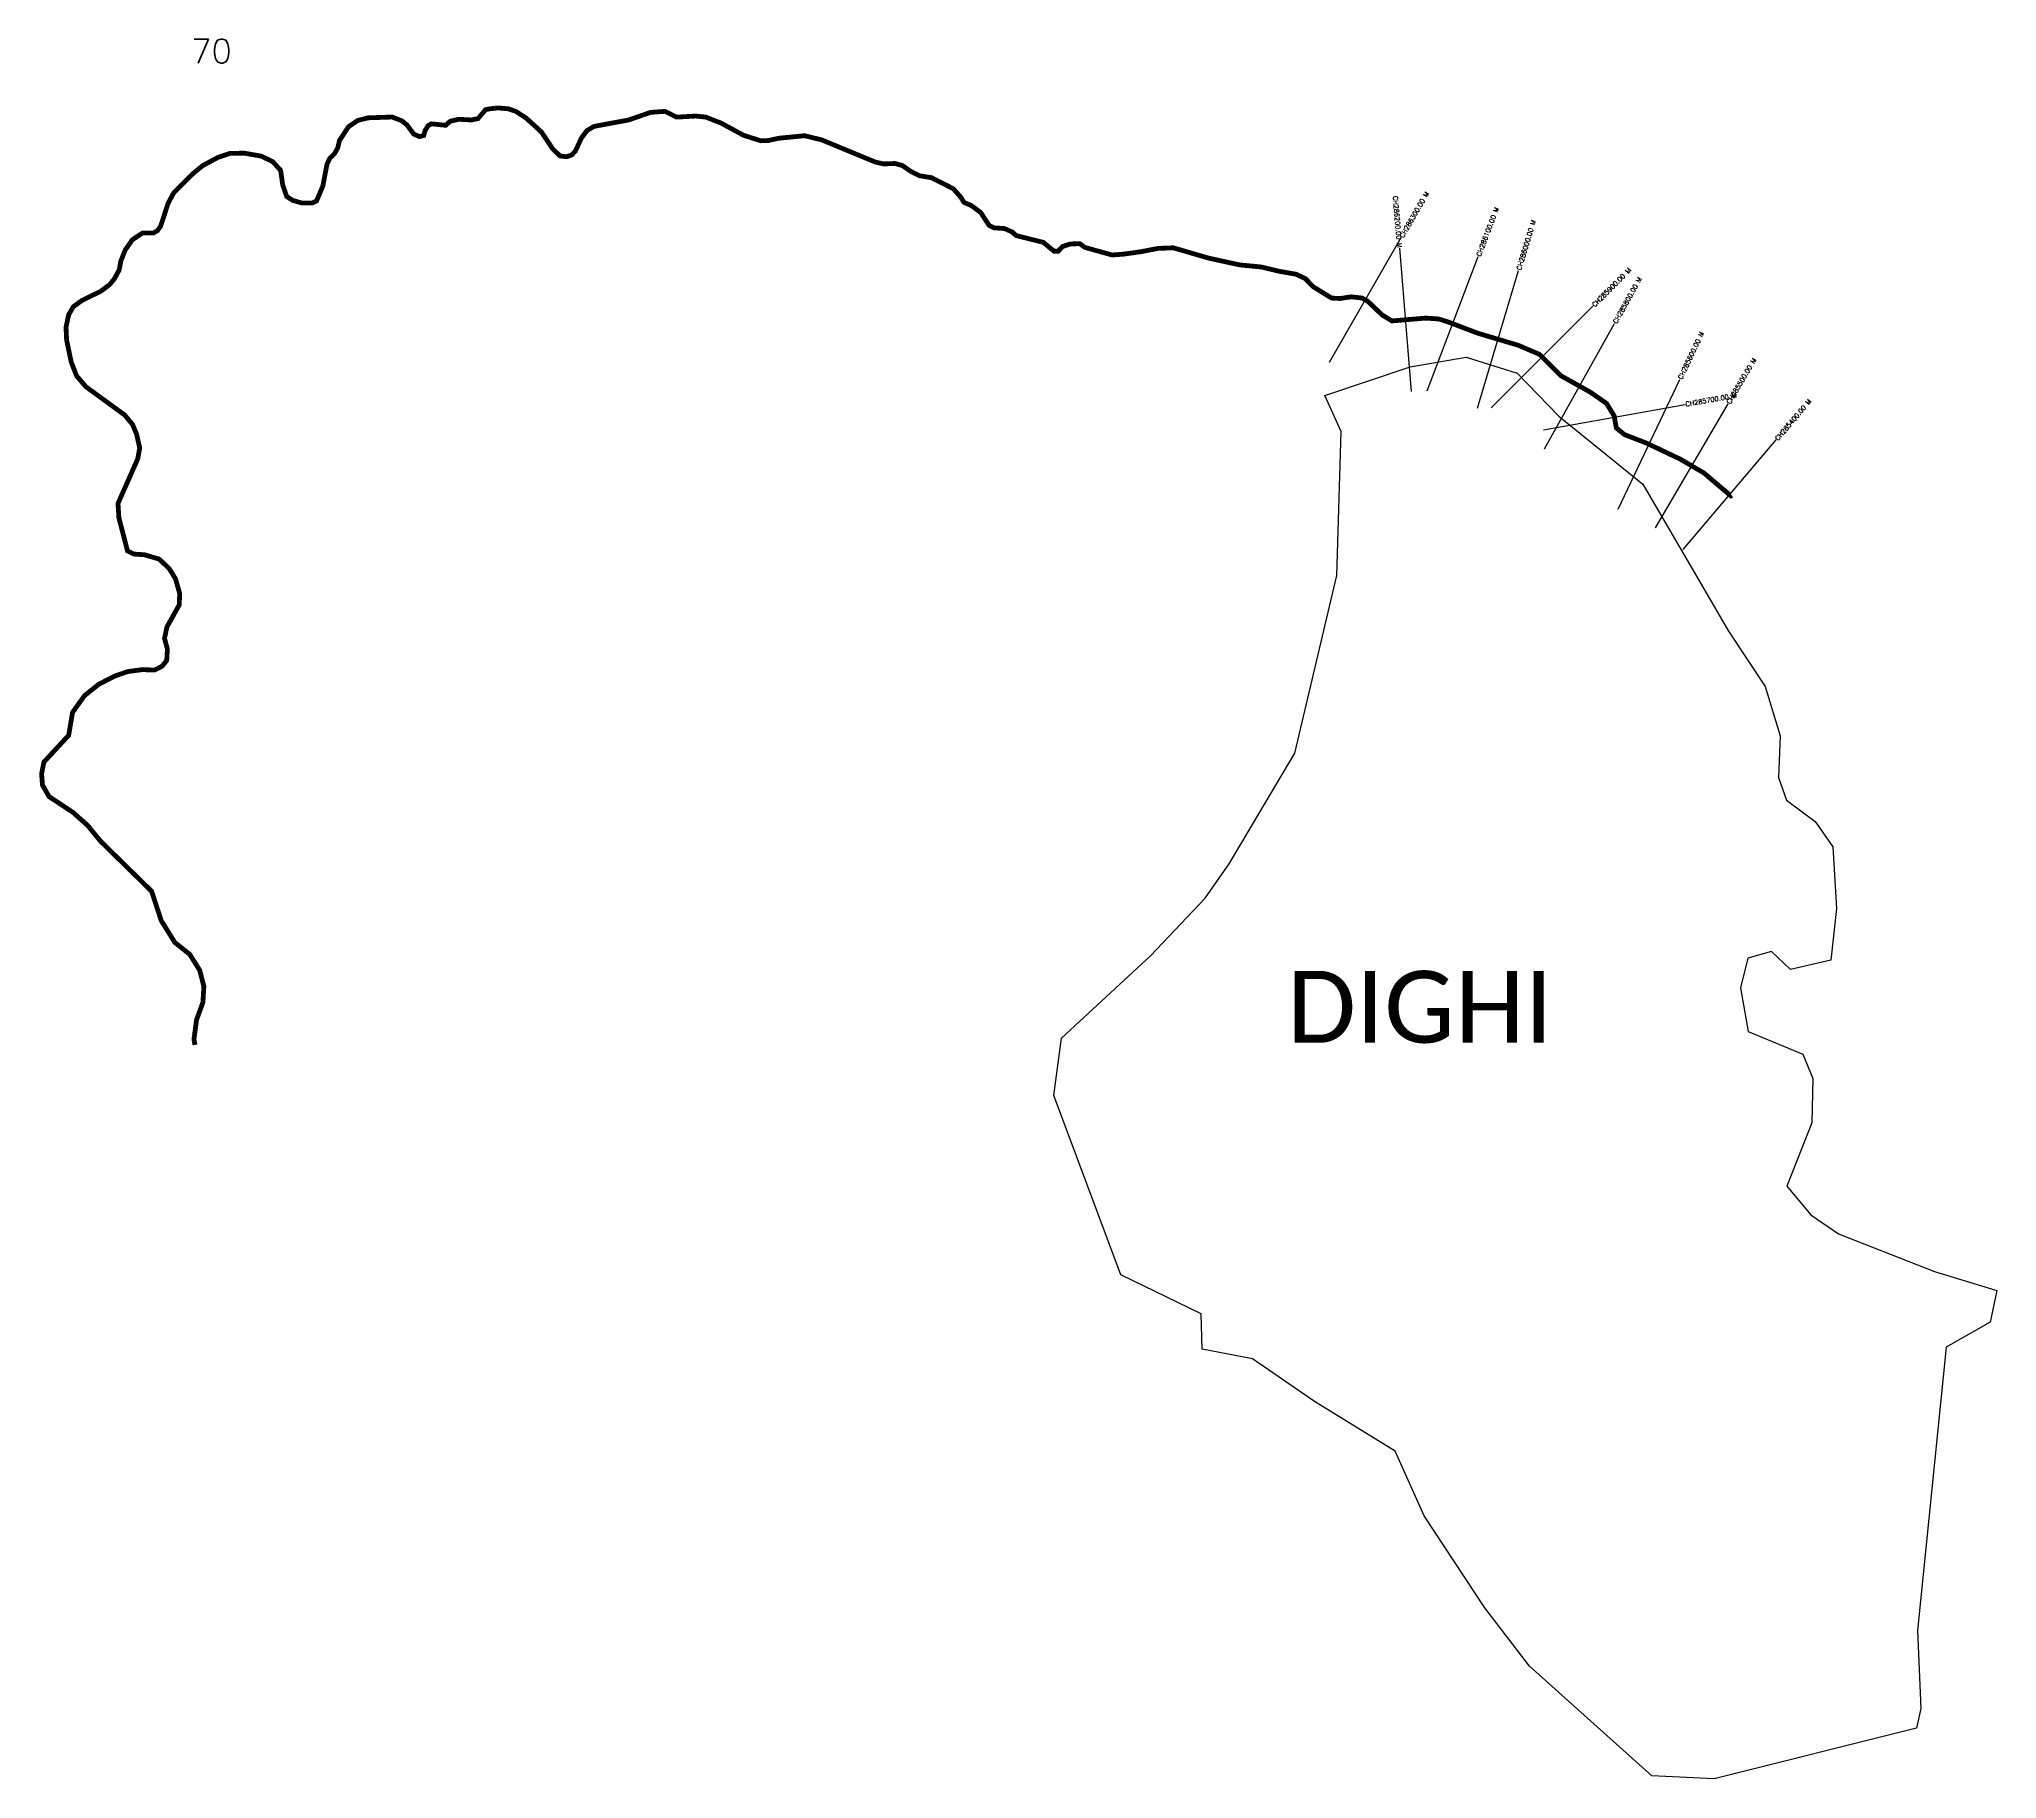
# Model space of a CAD drawing. Header units: metres. Extents: x 281721 to 285807, y 2019455 to 2023086.
import ezdxf
from ezdxf.enums import TextEntityAlignment as Align

# ---------------------------------------------------------------- set-up
doc = ezdxf.new("R2010")
doc.units = ezdxf.units.M
doc.header["$MEASUREMENT"] = 0
for name, color, linetype in [('CS', 134, 'Continuous'), ('CSMark', 6, 'Continuous'), ('UNPROTECTED', 10, 'Continuous'), ('village', 3, 'Continuous'), ('VILLAGE NAME', 250, 'Continuous')]:
    doc.layers.add(name, color=color, linetype=linetype)
doc.styles.get("Standard").update_dxf_attribs({"font": 'simplex.shx'})

msp = doc.modelspace()

# ---------------------------------------------------------------- linework, layer by layer
at = {"color": 6, "flags": 128}
msp.add_lwpolyline([(283838.8, 2020880.9), (283854.4, 2021000.4)], dxfattribs=at)
at = {"layer": 'CS'}
for p, q in [((284413.9, 2022411.3), (284563.5, 2022671.3)), ((284585.4, 2022350.3), (284560.5, 2022649.3)), ((284617.8, 2022351.5), (284724.5, 2022631.9)), ((284722.6, 2022315.5), (284808.6, 2022602.9)), ((284751.6, 2022316.1), (284963.7, 2022528.3)), ((284862.7, 2022230.3), (285008.9, 2022492.3)), ((285016.5, 2022104.4), (285145, 2022375.5)), ((284860.9, 2022270.4), (285156.2, 2022323.2)), ((285094.1, 2022065.6), (285245.8, 2022324.4)), ((285152.2, 2022020), (285346.1, 2022248.9))]:
    msp.add_line(p, q, dxfattribs=at)
at = {"layer": 'UNPROTECTED', "const_width": 10, "flags": 128}
msp.add_lwpolyline([(285253.6, 2022133.4), (285251.9, 2022132.2), (285226.6, 2022153.6), (285195.5, 2022180), (285145.8, 2022209.1), (285075.4, 2022242.5), (285029.8, 2022260.1), (285012.6, 2022274.1), (285008.1, 2022299.3), (284992.1, 2022325.3), (284958.3, 2022348.8), (284896.9, 2022383), (284852.2, 2022427.7), (284807.5, 2022446.7), (284723.1, 2022471.9), (284663.2, 2022494.7), (284642, 2022501.5), (284614.5, 2022503.3), (284582, 2022500.6), (284563.2, 2022499), (284544.4, 2022497.4), (284524.2, 2022509.6), (284510, 2022523.1), (284494.3, 2022538), (284481.9, 2022545.2), (284459.2, 2022547.7), (284436, 2022544.2), (284418.3, 2022545.1), (284403.4, 2022554.3), (284380.2, 2022568.6), (284363.4, 2022585.8), (284344, 2022594.9), (284308.2, 2022601.2), (284271.5, 2022610), (284226.8, 2022614.3), (284162, 2022628.4), (284124.3, 2022639.4), (284087.8, 2022650), (284056.1, 2022648.8), (284020.6, 2022641.9), (283984.9, 2022636.9), (283960.3, 2022635), (283931.1, 2022643.1), (283903.4, 2022650.9), (283892.5, 2022658.7), (283873, 2022658), (283856.8, 2022652.7), (283847.6, 2022642.8), (283839.1, 2022643), (283833, 2022647.9), (283829.5, 2022650.8), (283816.8, 2022661.3), (283795.4, 2022666.7), (283782.3, 2022669.9), (283759.5, 2022675.7), (283752.2, 2022682.8), (283735.5, 2022690.2), (283713.9, 2022691.7), (283703.7, 2022696.6), (283685.8, 2022723.8), (283666.7, 2022738), (283650.6, 2022745.1), (283644.9, 2022755), (283628.8, 2022773.2), (283583.5, 2022796.3), (283557.8, 2022800.5), (283541.5, 2022808.7), (283522.4, 2022821.7), (283506.8, 2022826), (283483.3, 2022825.1), (283466.6, 2022828.8), (283425, 2022845.9), (283387, 2022861.6), (283354.3, 2022875.2), (283318, 2022884), (283293.3, 2022881.5), (283264.1, 2022878.6), (283242.5, 2022873.9), (283226.9, 2022873.4), (283190.9, 2022884.9), (283144.1, 2022910.3), (283112.1, 2022922.8), (283091.1, 2022925), (283060.8, 2022923.3), (283051.5, 2022922.8), (283035.3, 2022930.7), (283026.9, 2022934.8), (283012.6, 2022933.8), (282997.1, 2022932.7), (282966, 2022922), (282950.8, 2022916.7), (282925.3, 2022912), (282903.4, 2022908), (282879, 2022903.4), (282864.1, 2022894.7), (282852.2, 2022878.6), (282847.6, 2022868.4), (282840.2, 2022852.4), (282832.4, 2022843.8), (282821.9, 2022840.1), (282807.9, 2022841.7), (282792.4, 2022856.7), (282769.2, 2022891.6), (282737.2, 2022920.8), (282715.5, 2022934.8), (282700.3, 2022940), (282678.3, 2022942), (282662, 2022940.2), (282652.6, 2022938.5), (282642.3, 2022926.3), (282636.8, 2022919.7), (282622.6, 2022916.8), (282596.9, 2022918.3), (282578.9, 2022914.3), (282569.4, 2022905.7), (282553.8, 2022907.3), (282539.4, 2022908.7), (282532.6, 2022905), (282526.3, 2022894.7), (282523.4, 2022884.4), (282514.2, 2022882.1), (282502.5, 2022887.5), (282488.2, 2022906.7), (282477.9, 2022915), (282457.5, 2022923), (282432, 2022922.1), (282407.1, 2022921.3), (282385.6, 2022915.8), (282366.4, 2022902.7), (282353.8, 2022883.5), (282347.5, 2022873.9), (282344, 2022858.6), (282337.4, 2022846.8), (282327.7, 2022837.1), (282321.7, 2022825.3), (282316.2, 2022796.7), (282312.8, 2022778.8), (282304.5, 2022759.2), (282299.6, 2022747.7), (282290.4, 2022743.4), (282269.4, 2022743.4), (282250.3, 2022748.9), (282237.6, 2022756.9), (282229.1, 2022780.9), (282224.8, 2022811.6), (282208.1, 2022829.9), (282184.4, 2022841.3), (282148.8, 2022847.6), (282119, 2022847.1), (282093.5, 2022838.5), (282061.7, 2022821.3), (282043.1, 2022806.1), (282002.1, 2022765.6), (281990, 2022743.3), (281980, 2022712.7), (281974.2, 2022694.9), (281967.7, 2022686), (281959.6, 2022681.1), (281936.4, 2022680.8), (281915.2, 2022666.8), (281900.3, 2022645.3), (281891.4, 2022623), (281887.7, 2022603.8), (281877.7, 2022585.1), (281867.4, 2022572.8), (281849.3, 2022559.3), (281810, 2022540.1), (281792, 2022527), (281782.2, 2022510.1), (281776.8, 2022484.3), (281778, 2022457.5), (281787.7, 2022411.3), (281799.1, 2022382.4), (281818.3, 2022360), (281862.3, 2022328), (281899.4, 2022300.9), (281915.9, 2022280.8), (281924.2, 2022260.7), (281930.6, 2022232.3), (281930.6, 2022232.3), (281926.5, 2022209.7), (281917.8, 2022190), (281906.8, 2022165.1), (281896, 2022140.7), (281885.3, 2022116.5), (281887.1, 2022086.8), (281897.2, 2022047.9), (281905.1, 2022017.4), (281918.2, 2022010.8), (281940.2, 2022009.4), (281971.4, 2022000.3), (281992.5, 2021980.1), (282005.4, 2021958.9), (282014.1, 2021928.2), (282013.1, 2021904.8), (282006.3, 2021892.5), (281997.1, 2021876), (281987.4, 2021858.6), (281982.4, 2021834.8), (281988.4, 2021812.4), (281987, 2021789), (281977.9, 2021777.1), (281961.8, 2021768.7), (281935.6, 2021769.6), (281905.4, 2021765.5), (281878.8, 2021756.3), (281844.9, 2021738.9), (281815.1, 2021715), (281790.4, 2021680.2), (281785.3, 2021650), (281782.4, 2021632.6), (281763.8, 2021612.5), (281743.9, 2021591), (281730.6, 2021576.6), (281725.8, 2021552.4), (281727.6, 2021529), (281741.3, 2021504.7), (281771.1, 2021485.1), (281791.3, 2021471.7), (281822, 2021444.3), (281849, 2021411.4), (281912.3, 2021349.3), (281955.4, 2021307.2), (281964.1, 2021280.6), (281975.7, 2021245.5), (282004, 2021200.1), (282035.2, 2021175.1), (282055.8, 2021142.2), (282064.5, 2021108.7), (282062.6, 2021075.3), (282049.3, 2021039), (282043.8, 2020997.8), (282046, 2020986.4)], dxfattribs=at)
at = {"layer": 'village', "color": 6}
for points in [[(283854.4, 2021000.4, 0), (284040.3, 2021172, 0), (284154.7, 2021292.5, 0), (284204.8, 2021364.5, 0), (284341.6, 2021595.5, 0), (284429.5, 2021966, 0), (284438, 2022266.7, 0), (284404.4, 2022341.5, 0), (284582.1, 2022401.4, 0), (284699, 2022421.9, 0), (284806, 2022388.2, 0), (284893, 2022298.9, 0), (285068.1, 2022156.7, 0), (285192.2, 2021943.2, 0), (285246.8, 2021849.8, 0), (285323.1, 2021734.6, 0), (285354.6, 2021631.2, 0), (285351.3, 2021544.3, 0), (285368.1, 2021497.4, 0), (285428, 2021452.8, 0), (285464.5, 2021399.6, 0), (285471.9, 2021270.9, 0), (285460.7, 2021162.9, 0), (285375.9, 2021143.8, 0), (285336.2, 2021181.6, 0), (285286.9, 2021167.4, 0), (285271.8, 2021105.6, 0), (285287.9, 2021014.3, 0), (285402.2, 2020967, 0), (285422.7, 2020916.1, 0), (285420.7, 2020823.6, 0), (285368.6, 2020691.4, 0), (285418.5, 2020631.8, 0)], [(285418.5, 2020631.8, 0), (285476.1, 2020592.4, 0), (285676.9, 2020513.3, 0), (285806.9, 2020473.5, 0), (285793.1, 2020407.5, 0), (285701, 2020355.3, 0), (285641.4, 2019763.9, 0), (285648.3, 2019601.7, 0), (285639.1, 2019560.6, 0), (285216.7, 2019454.5, 0), (285086.5, 2019460.8, 0), (284831.6, 2019689.4, 0), (284737.9, 2019811.8, 0), (284611.6, 2020003.2, 0), (284551.2, 2020138.6, 0), (284383, 2020242.1, 0), (284253, 2020331.1, 0), (284147.9, 2020351.4, 0), (284145.9, 2020425.1, 0), (283978.6, 2020506.8, 0), (283838.8, 2020880.9, 0)]]:
    msp.add_polyline3d(points, dxfattribs=at)

# ---------------------------------------------------------------- texts
at = {"insert": (282037.5, 2023085.5), "char_height": 50, "attachment_point": 1}
msp.add_mtext_dynamic_manual_height_columns('70', width=70.183, gutter_width=1, heights=[0], dxfattribs=at)
at = {"layer": 'CSMark'}
msp.add_text('CH286200.00 M', height=10, rotation=274.7608, dxfattribs=at).set_placement((284560.4, 2022650.3), align=Align.MIDDLE_RIGHT)
for s, rotation, p in [('CH286300.00 M', 60.0854, (284564, 2022672.2)), ('CH286100.00 M', 69.1612, (284724.8, 2022632.8)), ('CH286000.00 M', 73.3398, (284808.9, 2022603.8)), ('CH285900.00 M', 45.0197, (284964.4, 2022529)), ('CH285800.00 M', 60.8194, (285009.4, 2022493.1)), ('CH285600.00 M', 64.6377, (285145.4, 2022376.4)), ('CH285500.00 M', 59.6183, (285246.3, 2022325.2)), ('CH285700.00 M', 10.1315, (285157.2, 2022323.4)), ('CH285400.00 M', 49.7307, (285346.8, 2022249.7))]:
    msp.add_text(s, height=10, rotation=rotation, dxfattribs=at).set_placement(p, align=Align.MIDDLE_LEFT)
at = {"layer": 'VILLAGE NAME', "insert": (284325.4, 2021140.8), "char_height": 150, "attachment_point": 1}
msp.add_mtext_dynamic_manual_height_columns('{\\fCalibri|b0|i0|c0|p34;DIGHI}', width=1877.914, gutter_width=1, heights=[0], dxfattribs=at)

doc.saveas('drawing.dxf')
